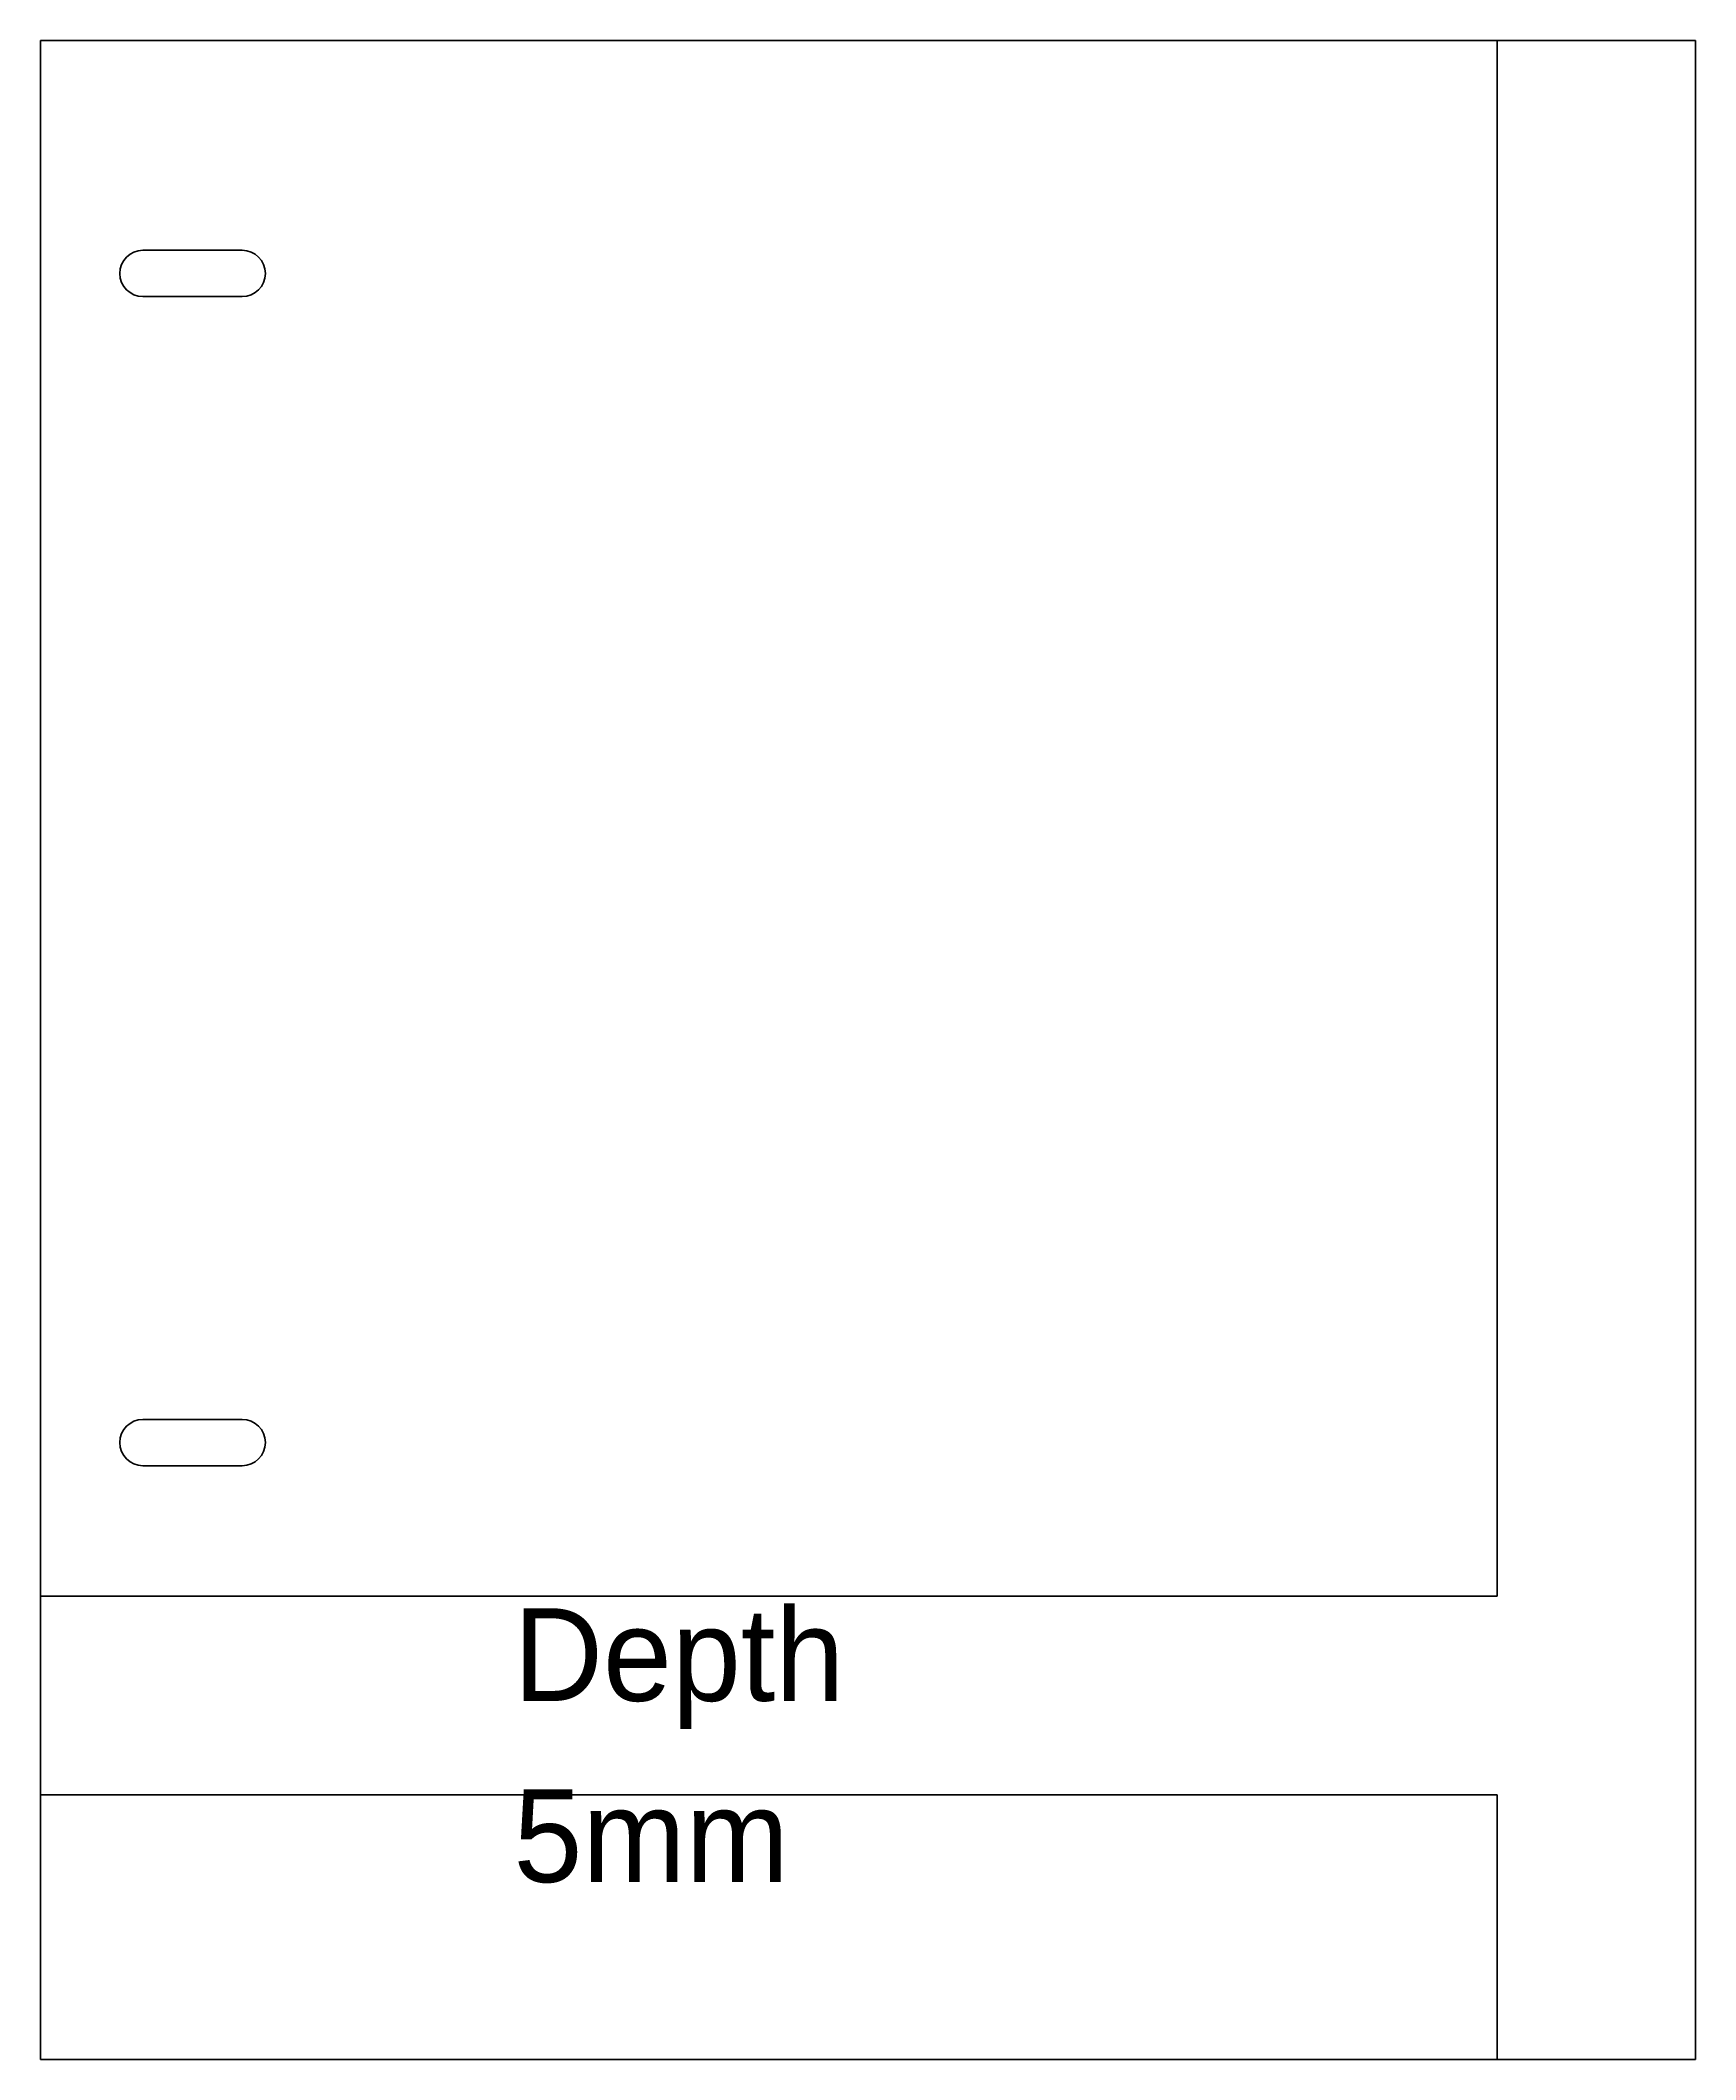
# Model space of a CAD drawing. Extents: x -577 to 639, y -253 to 381.
# Drawn here: x 378.7 to 628.7, y 66.4 to 371.4 of the extents above; entities that cross this region are included whole.
import ezdxf

# ---------------------------------------------------------------- set-up
doc = ezdxf.new("R2010")
doc.units = 0
doc.header["$MEASUREMENT"] = 0
doc.layers.add('Видимый контур (ГОСТ)', color=7, linetype='Continuous', lineweight=0)
doc.layers.add('Обозначение (ГОСТ)', color=7, linetype='Continuous', lineweight=0)

# ---------------------------------------------------------------- blocks, each defined once
blk = doc.blocks.new('Block_5')
at = {"layer": 'Обозначение (ГОСТ)', "char_height": 0.2, "attachment_point": 7}
for s, insert in [('\\C18;\\c0;\\FMyriad Pro|b0|i0|c1;\\H14.000000;\\W1.000000;Depth', (450.16, 116.39)), ('\\C18;\\c0;\\FMyriad Pro|b0|i0|c1;\\H14.000000;\\W1.000000;5mm', (450.16, 93.05))]:
    blk.add_mtext(s, dxfattribs=dict(at, insert=insert))

msp = doc.modelspace()

# ---------------------------------------------------------------- linework, layer by layer
at = {"layer": 'Видимый контур (ГОСТ)', "color": 18, "lineweight": 50, "true_color": 0x000000}
for p, q in [((598.71, 371.43), (378.71, 371.43)), ((378.71, 371.43), (378.71, 136.43)), ((598.71, 371.43), (598.71, 136.43)), ((628.71, 371.43), (598.71, 371.43)), ((628.71, 66.43), (628.71, 371.43)), ((409.2, 339.73), (394.2, 339.73)), ((394.2, 332.73), (409.2, 332.73)), ((409.2, 163.13), (394.2, 163.13)), ((394.2, 156.13), (409.2, 156.13)), ((598.71, 136.43), (378.71, 136.43)), ((378.71, 136.43), (378.71, 106.43)), ((378.71, 106.43), (598.71, 106.43)), ((378.71, 106.43), (378.71, 66.43)), ((598.71, 106.43), (598.71, 66.43)), ((378.71, 66.43), (598.71, 66.43)), ((598.71, 66.43), (628.71, 66.43))]:
    msp.add_line(p, q, dxfattribs=at)
for points in [[(394.2, 339.73), (392.27, 339.73), (390.7, 338.17), (390.7, 336.23), (390.7, 334.3), (392.27, 332.73), (394.2, 332.73)], [(409.2, 332.73), (411.13, 332.73), (412.7, 334.3), (412.7, 336.23), (412.7, 338.17), (411.13, 339.73), (409.2, 339.73)], [(394.2, 163.13), (392.27, 163.13), (390.7, 161.57), (390.7, 159.63), (390.7, 157.7), (392.27, 156.13), (394.2, 156.13)], [(409.2, 156.13), (411.13, 156.13), (412.7, 157.7), (412.7, 159.63), (412.7, 161.57), (411.13, 163.13), (409.2, 163.13)]]:
    msp.add_open_spline(points, degree=3, knots=[0, 0, 0, 0, 1, 1, 1, 2, 2, 2, 2], dxfattribs=at)

# ---------------------------------------------------------------- block references
at = {"layer": 'Обозначение (ГОСТ)'}
msp.add_blockref('Block_5', (0, 0), dxfattribs=at)

doc.saveas('drawing.dxf')
